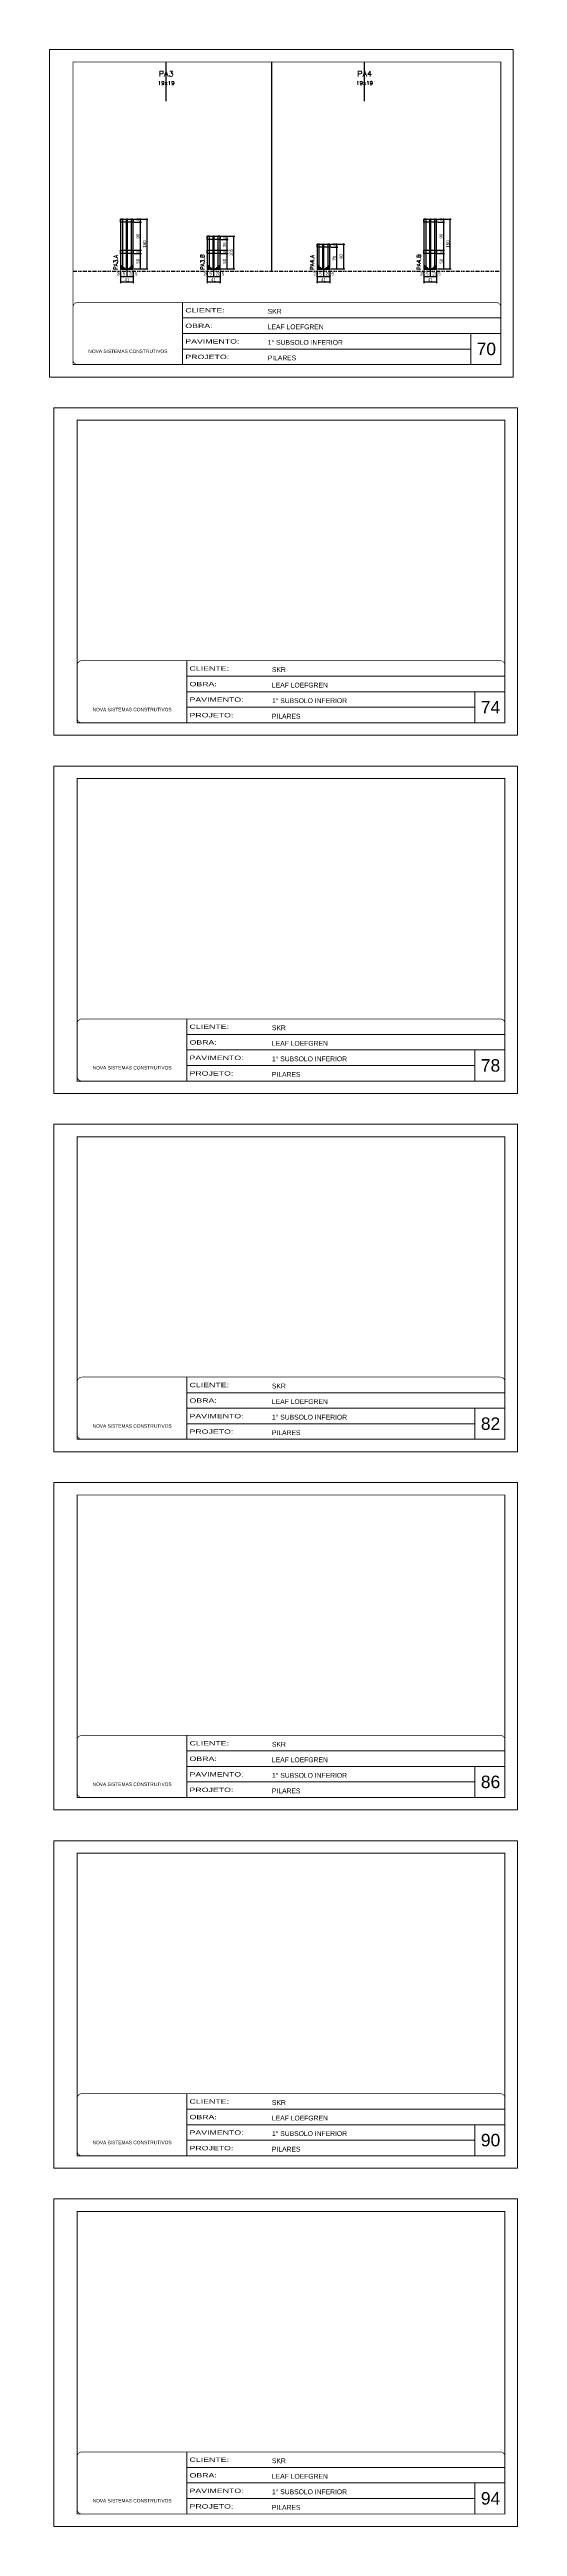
# Model space of a CAD drawing. Extents: x 14400 to 27878, y -21631 to 6985.
# Drawn here: x 15985 to 17483, y -20483 to -12541 of the extents above; entities that cross this region are included whole.
import ezdxf
from ezdxf.enums import TextEntityAlignment as Align

# ---------------------------------------------------------------- set-up
doc = ezdxf.new("R2010")
doc.units = 0
for name, pattern in [('CONTINUO', [0]), ('DASHED', [0.75, 0.5, -0.25]), ('DIVIDE2', [0.625, 0.25, -0.125, 0, -0.125, 0, -0.125]), ('HIDDEN', [0.375, 0.25, -0.125])]:
    doc.linetypes.add(name, pattern=pattern)
for name, color, linetype, lineweight in [('CARIMBO', 255, 'Continuous', 9), ('Folhas', 255, 'Continuous', 9), ('Madeira', 126, 'Continuous', 18), ('Sarr 2.2x7', 40, 'Continuous', 9), ('SARRAFO DE PRESSAO', 251, 'DASHED', 9), ('Texto Seção', 7, 'Continuous', 15)]:
    doc.layers.add(name, color=color, linetype=linetype, lineweight=lineweight)
for name, color, linetype in [('COTA', 241, 'Continuous'), ('Nível', 160, 'Continuous'), ('SARR_2.2x10', 60, 'Continuous'), ('SARR_3.5x7', 81, 'Continuous'), ('SARR_7x7', 40, 'Continuous'), ('Texto de Titulo', 7, 'Continuous'), ('Texto Nível', 251, 'Continuous'), ('Texto Qtd Sarr', 242, 'Continuous')]:
    doc.layers.add(name, color=color, linetype=linetype)
doc.styles.add('ARIAL', font='arial.ttf')
doc.styles.add('COTA TECNICA', font='techl___.ttf', dxfattribs={"height": 10})
doc.styles.add('REGUA-120', font='ROMANS.shx', dxfattribs={"height": 15})
doc.styles.add('ROMANS', font='romans.shx')
doc.styles.add('Tecnologia', font='')
doc.styles.get('Tecnologia').set_extended_font_data('Forgotten Futurist')
doc.dimstyles.new('PAINEL', dxfattribs={"dimtxt": 10, "dimasz": 3, "dimexe": 3, "dimexo": 3, "dimgap": 3, "dimtad": 1, "dimdec": 1, "dimzin": 12, "dimdsep": 46, "dimtxsty": 'COTA TECNICA', "dimblk1": 'OBLIQUE', "dimblk2": 'OBLIQUE', "dimsah": 1, "dimcen": 0.9, "dimclrd": 4, "dimclre": 4, "dimclrt": 240, "dimadec": 1, "dimazin": 3, "dimtfac": 1, "dimtdec": 1, "dimtmove": 0, "dimatfit": 3, "dimfxl": 1, "dimtolj": 1, "dimtzin": 12, "dimarcsym": 0})

# ---------------------------------------------------------------- blocks, each defined once
blk = doc.blocks.new('9999999999')
at = {"color": 30, "linetype": 'CONTINUO'}
for p, q in [((98564.6, 34230.2), (98564.6, 34429.4)), ((98564.6, 34379.6), (99584, 34379.6)), ((98564.6, 34329.8), (99488, 34329.8)), ((99584, 34329.8), (99488, 34329.8)), ((99488, 34329.8), (99488, 34230.2)), ((98564.6, 34280), (99488, 34280))]:
    blk.add_line(p, q, dxfattribs=at)
at = {"color": 30, "linetype": 'CONTINUO', "const_width": 2}
blk.add_lwpolyline([(99584, 34230.2), (99584, 34414.4, 0.414214), (99569, 34429.4), (98229, 34429.4, 0.414214), (98214, 34414.4), (98214, 34245.2, 0.414214), (98229, 34230.2), (99584, 34230.2)], format="xyb", dxfattribs=at)
at = {"layer": 'Folhas'}
blk.add_lwpolyline([(98139, 34190.2), (99624, 34190.2), (99624, 35240.2), (98139, 35240.2)], close=True, dxfattribs=at)
at = {"layer": 'Folhas', "color": 30, "const_width": 3}
blk.add_lwpolyline([(98214, 34230.2), (99584, 34230.2), (99584, 35200.2), (98214, 35200.2)], close=True, dxfattribs=at)
at = {"color": 7, "linetype": 'Continuous', "ltscale": 5, "style": 'ARIAL'}
for s, height, p in [('SKR', 15.48, (98837.7, 34393.1)), ('1° SUBSOLO INFERIOR', 15.483, (98837.7, 34293.5)), ('LEAF LOEFGREN', 15.483, (98837.7, 34343.3)), ('NOVA SISTEMAS CONSTRUTIVOS', 11.059, (98263.2, 34267.2)), ('PILARES', 15.48, (98837.7, 34243.7))]:
    blk.add_text(s, height=height, dxfattribs=at).set_placement(p)
at = {"layer": 'Folhas', "color": 7, "style": 'Tecnologia', "width": 1.5}
for s, p in [('CLIENTE:', (98573.7, 34397.2)), ('OBRA:', (98573.7, 34347.3)), ('PAVIMENTO:', (98573.7, 34297.5)), ('PROJETO:', (98573.7, 34247.7))]:
    blk.add_text(s, height=14, dxfattribs=at).set_placement(p)
blk = doc.blocks.new('titulo1')
at = {"layer": 'Defpoints', "color": 252, "linetype": 'HIDDEN', "ltscale": 2}
blk.add_line((0, 0), (0, 125), dxfattribs=at)
at = {"layer": 'Defpoints', "style": 'ROMANS', "oblique": 15}
blk.add_attdef('FOLHA', text='', height=10, dxfattribs=at).set_placement((0, 15.6), align=Align.MIDDLE_CENTER)
at = {"layer": 'Texto Qtd Sarr', "color": 3, "style": 'ROMANS', "oblique": 15}
for tag, height, p in [('TITULO', 17, (0, 71.4)), ('SEÇÃO', 12, (0, 41.5))]:
    blk.add_attdef(tag, text='', height=height, dxfattribs=at).set_placement(p, align=Align.MIDDLE_CENTER)
blk = doc.blocks.new('_Oblique')
at = {"color": 0, "linetype": 'ByBlock', "lineweight": -2}
blk.add_line((-0.5, -0.5), (0.5, 0.5), dxfattribs=at)
blk = doc.blocks.new('*D2221')
at = {"layer": 'COTA', "color": 4, "lineweight": -2, "transparency": 16777216}
for p, q in [((16489.9, -13249.8), (16489.9, -13289.9)), ((16530.9, -13249.8), (16530.9, -13289.9)), ((16530.9, -13286.9), (16489.9, -13286.9))]:
    blk.add_line(p, q, dxfattribs=at)
at = {"layer": 'Defpoints', "color": 0, "transparency": 16777216}
for p in [(16489.9, -13246.8), (16530.9, -13246.8), (16489.9, -13286.9)]:
    blk.add_point(p, dxfattribs=at)
at = {"layer": 'COTA', "color": 4, "lineweight": -2, "transparency": 16777216, "xscale": 3, "yscale": 3, "zscale": 3, "rotation": 180}
blk.add_blockref('_Oblique', (16489.9, -13286.9), dxfattribs=at)
at = {"layer": 'COTA', "color": 4, "lineweight": -2, "transparency": 16777216, "xscale": 3, "yscale": 3, "zscale": 3}
blk.add_blockref('_Oblique', (16530.9, -13286.9), dxfattribs=at)
at = {"layer": 'COTA', "color": 240, "transparency": 16777216, "insert": (16510.4, -13278.9), "char_height": 10, "attachment_point": 5, "style": 'COTA TECNICA'}
blk.add_mtext('\\A1;41', dxfattribs=at)
blk = doc.blocks.new('*D2222')
at = {"layer": 'COTA', "color": 4, "lineweight": -2, "transparency": 16777216}
for p, q in [((16533.9, -13194.6), (16556.6, -13194.6)), ((16533.9, -13244.6), (16556.6, -13244.6)), ((16553.6, -13244.6), (16553.6, -13194.6))]:
    blk.add_line(p, q, dxfattribs=at)
at = {"layer": 'Defpoints', "color": 0, "transparency": 16777216}
for p in [(16530.9, -13194.6), (16530.9, -13244.6), (16553.6, -13194.6)]:
    blk.add_point(p, dxfattribs=at)
at = {"layer": 'COTA', "color": 4, "lineweight": -2, "transparency": 16777216, "xscale": 3, "yscale": 3, "zscale": 3}
for p, rotation in [((16553.6, -13194.6), 90), ((16553.6, -13244.6), 270)]:
    blk.add_blockref('_Oblique', p, dxfattribs=dict(at, rotation=rotation))
at = {"layer": 'COTA', "color": 240, "transparency": 16777216, "insert": (16545.5, -13219.6), "char_height": 10, "attachment_point": 5, "rotation": 90, "style": 'COTA TECNICA'}
blk.add_mtext('\\A1;50', dxfattribs=at)
blk = doc.blocks.new('*D2223')
at = {"layer": 'COTA', "color": 4, "lineweight": -2, "transparency": 16777216}
for p, q in [((16533.9, -13184.6), (16556.6, -13184.6)), ((16533.9, -13194.6), (16556.6, -13194.6)), ((16553.6, -13194.6), (16553.6, -13184.6))]:
    blk.add_line(p, q, dxfattribs=at)
at = {"layer": 'Defpoints', "color": 0, "transparency": 16777216}
for p in [(16530.9, -13184.6), (16530.9, -13194.6), (16553.6, -13184.6)]:
    blk.add_point(p, dxfattribs=at)
at = {"layer": 'COTA', "color": 4, "lineweight": -2, "transparency": 16777216, "xscale": 3, "yscale": 3, "zscale": 3}
for p, rotation in [((16553.6, -13184.6), 90), ((16553.6, -13194.6), 270)]:
    blk.add_blockref('_Oblique', p, dxfattribs=dict(at, rotation=rotation))
at = {"layer": 'COTA', "color": 240, "transparency": 16777216, "insert": (16545.5, -13189.6), "char_height": 10, "attachment_point": 5, "rotation": 90, "style": 'COTA TECNICA'}
blk.add_mtext('\\A1;10', dxfattribs=at)
blk = doc.blocks.new('*D2224')
at = {"layer": 'COTA', "color": 4, "lineweight": -2, "transparency": 16777216}
for p, q in [((16533.9, -13149.6), (16556.6, -13149.6)), ((16553.6, -13184.6), (16553.6, -13149.6)), ((16533.9, -13184.6), (16556.6, -13184.6))]:
    blk.add_line(p, q, dxfattribs=at)
at = {"layer": 'Defpoints', "color": 0, "transparency": 16777216}
for p in [(16530.9, -13149.6), (16553.6, -13149.6), (16530.9, -13184.6)]:
    blk.add_point(p, dxfattribs=at)
at = {"layer": 'COTA', "color": 4, "lineweight": -2, "transparency": 16777216, "xscale": 3, "yscale": 3, "zscale": 3}
for p, rotation in [((16553.6, -13149.6), 90), ((16553.6, -13184.6), 270)]:
    blk.add_blockref('_Oblique', p, dxfattribs=dict(at, rotation=rotation))
at = {"layer": 'COTA', "color": 240, "transparency": 16777216, "insert": (16545.4, -13167.1), "char_height": 10, "attachment_point": 5, "rotation": 90, "style": 'COTA TECNICA'}
blk.add_mtext('\\A1;35', dxfattribs=at)
blk = doc.blocks.new('*D2225')
at = {"layer": 'COTA', "color": 4, "lineweight": -2, "transparency": 16777216}
for p, q in [((16533.9, -13139.6), (16556.6, -13139.6)), ((16533.9, -13149.6), (16556.6, -13149.6)), ((16553.6, -13149.6), (16553.6, -13139.6))]:
    blk.add_line(p, q, dxfattribs=at)
at = {"layer": 'Defpoints', "color": 0, "transparency": 16777216}
for p in [(16530.9, -13139.6), (16530.9, -13149.6), (16553.6, -13139.6)]:
    blk.add_point(p, dxfattribs=at)
at = {"layer": 'COTA', "color": 4, "lineweight": -2, "transparency": 16777216, "xscale": 3, "yscale": 3, "zscale": 3}
for p, rotation in [((16553.6, -13139.6), 90), ((16553.6, -13149.6), 270)]:
    blk.add_blockref('_Oblique', p, dxfattribs=dict(at, rotation=rotation))
at = {"layer": 'COTA', "color": 240, "transparency": 16777216, "insert": (16545.5, -13144.6), "char_height": 10, "attachment_point": 5, "rotation": 90, "style": 'COTA TECNICA'}
blk.add_mtext('\\A1;10', dxfattribs=at)
blk = doc.blocks.new('*D2226')
at = {"layer": 'COTA', "color": 4, "lineweight": -2, "transparency": 16777216}
for p, q in [((16533.9, -13139.6), (16577.8, -13139.6)), ((16574.8, -13244.6), (16574.8, -13139.6)), ((16533.9, -13244.6), (16577.8, -13244.6))]:
    blk.add_line(p, q, dxfattribs=at)
at = {"layer": 'Defpoints', "color": 0, "transparency": 16777216}
for p in [(16530.9, -13139.6), (16574.8, -13139.6), (16530.9, -13244.6)]:
    blk.add_point(p, dxfattribs=at)
at = {"layer": 'COTA', "color": 4, "lineweight": -2, "transparency": 16777216, "xscale": 3, "yscale": 3, "zscale": 3}
for p, rotation in [((16574.8, -13139.6), 90), ((16574.8, -13244.6), 270)]:
    blk.add_blockref('_Oblique', p, dxfattribs=dict(at, rotation=rotation))
at = {"layer": 'COTA', "color": 240, "transparency": 16777216, "insert": (16566.7, -13192.1), "char_height": 10, "attachment_point": 5, "rotation": 90, "style": 'COTA TECNICA'}
blk.add_mtext('\\A1;105', dxfattribs=at)
blk = doc.blocks.new('*D2227')
at = {"layer": 'COTA', "color": 4, "lineweight": -2, "transparency": 16777216}
for p, q in [((16489.9, -13249.8), (16489.9, -13271.3)), ((16510.4, -13247.6), (16510.4, -13271.3)), ((16489.9, -13268.3), (16510.4, -13268.3))]:
    blk.add_line(p, q, dxfattribs=at)
at = {"layer": 'Defpoints', "color": 0, "transparency": 16777216}
for p in [(16489.9, -13246.8), (16510.4, -13244.6), (16510.4, -13268.3)]:
    blk.add_point(p, dxfattribs=at)
at = {"layer": 'COTA', "color": 4, "lineweight": -2, "transparency": 16777216, "xscale": 3, "yscale": 3, "zscale": 3, "rotation": 180}
blk.add_blockref('_Oblique', (16489.9, -13268.3), dxfattribs=at)
at = {"layer": 'COTA', "color": 4, "lineweight": -2, "transparency": 16777216, "xscale": 3, "yscale": 3, "zscale": 3}
blk.add_blockref('_Oblique', (16510.4, -13268.3), dxfattribs=at)
at = {"layer": 'COTA', "color": 240, "transparency": 16777216, "insert": (16491.4, -13260.2), "char_height": 10, "attachment_point": 5, "style": 'COTA TECNICA'}
blk.add_mtext('\\A1;20.5', dxfattribs=at)
blk = doc.blocks.new('*D2228')
at = {"layer": 'COTA', "color": 4, "lineweight": -2, "transparency": 16777216}
for p, q in [((16510.4, -13247.6), (16510.4, -13271.3)), ((16530.9, -13249.8), (16530.9, -13271.3)), ((16510.4, -13268.3), (16530.9, -13268.3))]:
    blk.add_line(p, q, dxfattribs=at)
at = {"layer": 'Defpoints', "color": 0, "transparency": 16777216}
for p in [(16510.4, -13244.6), (16530.9, -13246.8), (16530.9, -13268.3)]:
    blk.add_point(p, dxfattribs=at)
at = {"layer": 'COTA', "color": 4, "lineweight": -2, "transparency": 16777216, "xscale": 3, "yscale": 3, "zscale": 3, "rotation": 180}
blk.add_blockref('_Oblique', (16510.4, -13268.3), dxfattribs=at)
at = {"layer": 'COTA', "color": 4, "lineweight": -2, "transparency": 16777216, "xscale": 3, "yscale": 3, "zscale": 3}
blk.add_blockref('_Oblique', (16530.9, -13268.3), dxfattribs=at)
at = {"layer": 'COTA', "color": 240, "transparency": 16777216, "insert": (16530.5, -13260.2), "char_height": 10, "attachment_point": 5, "style": 'COTA TECNICA'}
blk.add_mtext('\\A1;20.5', dxfattribs=at)
blk = doc.blocks.new('*D2229')
at = {"layer": 'COTA', "color": 4, "lineweight": -2, "transparency": 16777216}
for p, q in [((16841.7, -13249.8), (16841.7, -13289.9)), ((16882.7, -13249.8), (16882.7, -13289.9)), ((16882.7, -13286.9), (16841.7, -13286.9))]:
    blk.add_line(p, q, dxfattribs=at)
at = {"layer": 'Defpoints', "color": 0, "transparency": 16777216}
for p in [(16841.7, -13246.8), (16882.7, -13246.8), (16841.7, -13286.9)]:
    blk.add_point(p, dxfattribs=at)
at = {"layer": 'COTA', "color": 4, "lineweight": -2, "transparency": 16777216, "xscale": 3, "yscale": 3, "zscale": 3, "rotation": 180}
blk.add_blockref('_Oblique', (16841.7, -13286.9), dxfattribs=at)
at = {"layer": 'COTA', "color": 4, "lineweight": -2, "transparency": 16777216, "xscale": 3, "yscale": 3, "zscale": 3}
blk.add_blockref('_Oblique', (16882.7, -13286.9), dxfattribs=at)
at = {"layer": 'COTA', "color": 240, "transparency": 16777216, "insert": (16862.2, -13278.9), "char_height": 10, "attachment_point": 5, "style": 'COTA TECNICA'}
blk.add_mtext('\\A1;41', dxfattribs=at)
blk = doc.blocks.new('*D2230')
at = {"layer": 'COTA', "color": 4, "lineweight": -2, "transparency": 16777216}
for p, q in [((16885.7, -13174.6), (16908.4, -13174.6)), ((16905.4, -13244.6), (16905.4, -13174.6)), ((16885.7, -13244.6), (16908.4, -13244.6))]:
    blk.add_line(p, q, dxfattribs=at)
at = {"layer": 'Defpoints', "color": 0, "transparency": 16777216}
for p in [(16882.7, -13174.6), (16905.4, -13174.6), (16882.7, -13244.6)]:
    blk.add_point(p, dxfattribs=at)
at = {"layer": 'COTA', "color": 4, "lineweight": -2, "transparency": 16777216, "xscale": 3, "yscale": 3, "zscale": 3}
for p, rotation in [((16905.4, -13174.6), 90), ((16905.4, -13244.6), 270)]:
    blk.add_blockref('_Oblique', p, dxfattribs=dict(at, rotation=rotation))
at = {"layer": 'COTA', "color": 240, "transparency": 16777216, "insert": (16897.3, -13209.6), "char_height": 10, "attachment_point": 5, "rotation": 90, "style": 'COTA TECNICA'}
blk.add_mtext('\\A1;70', dxfattribs=at)
blk = doc.blocks.new('*D2231')
at = {"layer": 'COTA', "color": 4, "lineweight": -2, "transparency": 16777216}
for p, q in [((16885.7, -13164.6), (16908.4, -13164.6)), ((16885.7, -13174.6), (16908.4, -13174.6)), ((16905.4, -13174.6), (16905.4, -13164.6))]:
    blk.add_line(p, q, dxfattribs=at)
at = {"layer": 'Defpoints', "color": 0, "transparency": 16777216}
for p in [(16882.7, -13164.6), (16882.7, -13174.6), (16905.4, -13164.6)]:
    blk.add_point(p, dxfattribs=at)
at = {"layer": 'COTA', "color": 4, "lineweight": -2, "transparency": 16777216, "xscale": 3, "yscale": 3, "zscale": 3}
for p, rotation in [((16905.4, -13164.6), 90), ((16905.4, -13174.6), 270)]:
    blk.add_blockref('_Oblique', p, dxfattribs=dict(at, rotation=rotation))
at = {"layer": 'COTA', "color": 240, "transparency": 16777216, "insert": (16897.3, -13169.6), "char_height": 10, "attachment_point": 5, "rotation": 90, "style": 'COTA TECNICA'}
blk.add_mtext('\\A1;10', dxfattribs=at)
blk = doc.blocks.new('*D2232')
at = {"layer": 'COTA', "color": 4, "lineweight": -2, "transparency": 16777216}
for p, q in [((16841.7, -13249.8), (16841.7, -13271.3)), ((16862.2, -13247.6), (16862.2, -13271.3)), ((16841.7, -13268.3), (16862.2, -13268.3))]:
    blk.add_line(p, q, dxfattribs=at)
at = {"layer": 'Defpoints', "color": 0, "transparency": 16777216}
for p in [(16841.7, -13246.8), (16862.2, -13244.6), (16862.2, -13268.3)]:
    blk.add_point(p, dxfattribs=at)
at = {"layer": 'COTA', "color": 4, "lineweight": -2, "transparency": 16777216, "xscale": 3, "yscale": 3, "zscale": 3, "rotation": 180}
blk.add_blockref('_Oblique', (16841.7, -13268.3), dxfattribs=at)
at = {"layer": 'COTA', "color": 4, "lineweight": -2, "transparency": 16777216, "xscale": 3, "yscale": 3, "zscale": 3}
blk.add_blockref('_Oblique', (16862.2, -13268.3), dxfattribs=at)
at = {"layer": 'COTA', "color": 240, "transparency": 16777216, "insert": (16843.2, -13260.2), "char_height": 10, "attachment_point": 5, "style": 'COTA TECNICA'}
blk.add_mtext('\\A1;20.5', dxfattribs=at)
blk = doc.blocks.new('*D2233')
at = {"layer": 'COTA', "color": 4, "lineweight": -2, "transparency": 16777216}
for p, q in [((16862.2, -13247.6), (16862.2, -13271.3)), ((16882.7, -13249.8), (16882.7, -13271.3)), ((16862.2, -13268.3), (16882.7, -13268.3))]:
    blk.add_line(p, q, dxfattribs=at)
at = {"layer": 'Defpoints', "color": 0, "transparency": 16777216}
for p in [(16862.2, -13244.6), (16882.7, -13246.8), (16882.7, -13268.3)]:
    blk.add_point(p, dxfattribs=at)
at = {"layer": 'COTA', "color": 4, "lineweight": -2, "transparency": 16777216, "xscale": 3, "yscale": 3, "zscale": 3, "rotation": 180}
blk.add_blockref('_Oblique', (16862.2, -13268.3), dxfattribs=at)
at = {"layer": 'COTA', "color": 4, "lineweight": -2, "transparency": 16777216, "xscale": 3, "yscale": 3, "zscale": 3}
blk.add_blockref('_Oblique', (16882.7, -13268.3), dxfattribs=at)
at = {"layer": 'COTA', "color": 240, "transparency": 16777216, "insert": (16882.3, -13260.2), "char_height": 10, "attachment_point": 5, "style": 'COTA TECNICA'}
blk.add_mtext('\\A1;20.5', dxfattribs=at)
blk = doc.blocks.new('*D2234')
at = {"layer": 'COTA', "color": 4, "lineweight": -2, "transparency": 16777216}
for p, q in [((16212.2, -13249.8), (16212.2, -13289.9)), ((16253.2, -13249.8), (16253.2, -13289.9)), ((16253.2, -13286.9), (16212.2, -13286.9))]:
    blk.add_line(p, q, dxfattribs=at)
at = {"layer": 'Defpoints', "color": 0, "transparency": 16777216}
for p in [(16212.2, -13246.8), (16253.2, -13246.8), (16212.2, -13286.9)]:
    blk.add_point(p, dxfattribs=at)
at = {"layer": 'COTA', "color": 4, "lineweight": -2, "transparency": 16777216, "xscale": 3, "yscale": 3, "zscale": 3, "rotation": 180}
blk.add_blockref('_Oblique', (16212.2, -13286.9), dxfattribs=at)
at = {"layer": 'COTA', "color": 4, "lineweight": -2, "transparency": 16777216, "xscale": 3, "yscale": 3, "zscale": 3}
blk.add_blockref('_Oblique', (16253.2, -13286.9), dxfattribs=at)
at = {"layer": 'COTA', "color": 240, "transparency": 16777216, "insert": (16232.7, -13278.9), "char_height": 10, "attachment_point": 5, "style": 'COTA TECNICA'}
blk.add_mtext('\\A1;41', dxfattribs=at)
blk = doc.blocks.new('*D2235')
at = {"layer": 'COTA', "color": 4, "lineweight": -2, "transparency": 16777216}
for p, q in [((16256.2, -13194.6), (16278.9, -13194.6)), ((16256.2, -13244.6), (16278.9, -13244.6)), ((16275.9, -13244.6), (16275.9, -13194.6))]:
    blk.add_line(p, q, dxfattribs=at)
at = {"layer": 'Defpoints', "color": 0, "transparency": 16777216}
for p in [(16253.2, -13194.6), (16253.2, -13244.6), (16275.9, -13194.6)]:
    blk.add_point(p, dxfattribs=at)
at = {"layer": 'COTA', "color": 4, "lineweight": -2, "transparency": 16777216, "xscale": 3, "yscale": 3, "zscale": 3}
for p, rotation in [((16275.9, -13194.6), 90), ((16275.9, -13244.6), 270)]:
    blk.add_blockref('_Oblique', p, dxfattribs=dict(at, rotation=rotation))
at = {"layer": 'COTA', "color": 240, "transparency": 16777216, "insert": (16267.8, -13219.6), "char_height": 10, "attachment_point": 5, "rotation": 90, "style": 'COTA TECNICA'}
blk.add_mtext('\\A1;50', dxfattribs=at)
blk = doc.blocks.new('*D2236')
at = {"layer": 'COTA', "color": 4, "lineweight": -2, "transparency": 16777216}
for p, q in [((16256.2, -13184.6), (16278.9, -13184.6)), ((16256.2, -13194.6), (16278.9, -13194.6)), ((16275.9, -13194.6), (16275.9, -13184.6))]:
    blk.add_line(p, q, dxfattribs=at)
at = {"layer": 'Defpoints', "color": 0, "transparency": 16777216}
for p in [(16253.2, -13184.6), (16253.2, -13194.6), (16275.9, -13184.6)]:
    blk.add_point(p, dxfattribs=at)
at = {"layer": 'COTA', "color": 4, "lineweight": -2, "transparency": 16777216, "xscale": 3, "yscale": 3, "zscale": 3}
for p, rotation in [((16275.9, -13184.6), 90), ((16275.9, -13194.6), 270)]:
    blk.add_blockref('_Oblique', p, dxfattribs=dict(at, rotation=rotation))
at = {"layer": 'COTA', "color": 240, "transparency": 16777216, "insert": (16267.8, -13189.6), "char_height": 10, "attachment_point": 5, "rotation": 90, "style": 'COTA TECNICA'}
blk.add_mtext('\\A1;10', dxfattribs=at)
blk = doc.blocks.new('*D2237')
at = {"layer": 'COTA', "color": 4, "lineweight": -2, "transparency": 16777216}
for p, q in [((16256.2, -13094.6), (16278.9, -13094.6)), ((16275.9, -13184.6), (16275.9, -13094.6)), ((16256.2, -13184.6), (16278.9, -13184.6))]:
    blk.add_line(p, q, dxfattribs=at)
at = {"layer": 'Defpoints', "color": 0, "transparency": 16777216}
for p in [(16253.2, -13094.6), (16275.9, -13094.6), (16253.2, -13184.6)]:
    blk.add_point(p, dxfattribs=at)
at = {"layer": 'COTA', "color": 4, "lineweight": -2, "transparency": 16777216, "xscale": 3, "yscale": 3, "zscale": 3}
for p, rotation in [((16275.9, -13094.6), 90), ((16275.9, -13184.6), 270)]:
    blk.add_blockref('_Oblique', p, dxfattribs=dict(at, rotation=rotation))
at = {"layer": 'COTA', "color": 240, "transparency": 16777216, "insert": (16267.8, -13139.6), "char_height": 10, "attachment_point": 5, "rotation": 90, "style": 'COTA TECNICA'}
blk.add_mtext('\\A1;90', dxfattribs=at)
blk = doc.blocks.new('*D2238')
at = {"layer": 'COTA', "color": 4, "lineweight": -2, "transparency": 16777216}
for p, q in [((16256.2, -13084.6), (16278.9, -13084.6)), ((16256.2, -13094.6), (16278.9, -13094.6)), ((16275.9, -13094.6), (16275.9, -13084.6))]:
    blk.add_line(p, q, dxfattribs=at)
at = {"layer": 'Defpoints', "color": 0, "transparency": 16777216}
for p in [(16253.2, -13084.6), (16253.2, -13094.6), (16275.9, -13084.6)]:
    blk.add_point(p, dxfattribs=at)
at = {"layer": 'COTA', "color": 4, "lineweight": -2, "transparency": 16777216, "xscale": 3, "yscale": 3, "zscale": 3}
for p, rotation in [((16275.9, -13084.6), 90), ((16275.9, -13094.6), 270)]:
    blk.add_blockref('_Oblique', p, dxfattribs=dict(at, rotation=rotation))
at = {"layer": 'COTA', "color": 240, "transparency": 16777216, "insert": (16267.8, -13089.6), "char_height": 10, "attachment_point": 5, "rotation": 90, "style": 'COTA TECNICA'}
blk.add_mtext('\\A1;10', dxfattribs=at)
blk = doc.blocks.new('*D2239')
at = {"layer": 'COTA', "color": 4, "lineweight": -2, "transparency": 16777216}
for p, q in [((16256.2, -13084.6), (16300.1, -13084.6)), ((16297.1, -13244.6), (16297.1, -13084.6)), ((16256.2, -13244.6), (16300.1, -13244.6))]:
    blk.add_line(p, q, dxfattribs=at)
at = {"layer": 'Defpoints', "color": 0, "transparency": 16777216}
for p in [(16253.2, -13084.6), (16297.1, -13084.6), (16253.2, -13244.6)]:
    blk.add_point(p, dxfattribs=at)
at = {"layer": 'COTA', "color": 4, "lineweight": -2, "transparency": 16777216, "xscale": 3, "yscale": 3, "zscale": 3}
for p, rotation in [((16297.1, -13084.6), 90), ((16297.1, -13244.6), 270)]:
    blk.add_blockref('_Oblique', p, dxfattribs=dict(at, rotation=rotation))
at = {"layer": 'COTA', "color": 240, "transparency": 16777216, "insert": (16289, -13164.6), "char_height": 10, "attachment_point": 5, "rotation": 90, "style": 'COTA TECNICA'}
blk.add_mtext('\\A1;160', dxfattribs=at)
blk = doc.blocks.new('*D2240')
at = {"layer": 'COTA', "color": 4, "lineweight": -2, "transparency": 16777216}
for p, q in [((16212.2, -13249.8), (16212.2, -13271.3)), ((16232.7, -13247.6), (16232.7, -13271.3)), ((16212.2, -13268.3), (16232.7, -13268.3))]:
    blk.add_line(p, q, dxfattribs=at)
at = {"layer": 'Defpoints', "color": 0, "transparency": 16777216}
for p in [(16212.2, -13246.8), (16232.7, -13244.6), (16232.7, -13268.3)]:
    blk.add_point(p, dxfattribs=at)
at = {"layer": 'COTA', "color": 4, "lineweight": -2, "transparency": 16777216, "xscale": 3, "yscale": 3, "zscale": 3, "rotation": 180}
blk.add_blockref('_Oblique', (16212.2, -13268.3), dxfattribs=at)
at = {"layer": 'COTA', "color": 4, "lineweight": -2, "transparency": 16777216, "xscale": 3, "yscale": 3, "zscale": 3}
blk.add_blockref('_Oblique', (16232.7, -13268.3), dxfattribs=at)
at = {"layer": 'COTA', "color": 240, "transparency": 16777216, "insert": (16213.7, -13260.2), "char_height": 10, "attachment_point": 5, "style": 'COTA TECNICA'}
blk.add_mtext('\\A1;20.5', dxfattribs=at)
blk = doc.blocks.new('*D2241')
at = {"layer": 'COTA', "color": 4, "lineweight": -2, "transparency": 16777216}
for p, q in [((16232.7, -13247.6), (16232.7, -13271.3)), ((16253.2, -13249.8), (16253.2, -13271.3)), ((16232.7, -13268.3), (16253.2, -13268.3))]:
    blk.add_line(p, q, dxfattribs=at)
at = {"layer": 'Defpoints', "color": 0, "transparency": 16777216}
for p in [(16232.7, -13244.6), (16253.2, -13246.8), (16253.2, -13268.3)]:
    blk.add_point(p, dxfattribs=at)
at = {"layer": 'COTA', "color": 4, "lineweight": -2, "transparency": 16777216, "xscale": 3, "yscale": 3, "zscale": 3, "rotation": 180}
blk.add_blockref('_Oblique', (16232.7, -13268.3), dxfattribs=at)
at = {"layer": 'COTA', "color": 4, "lineweight": -2, "transparency": 16777216, "xscale": 3, "yscale": 3, "zscale": 3}
blk.add_blockref('_Oblique', (16253.2, -13268.3), dxfattribs=at)
at = {"layer": 'COTA', "color": 240, "transparency": 16777216, "insert": (16252.8, -13260.2), "char_height": 10, "attachment_point": 5, "style": 'COTA TECNICA'}
blk.add_mtext('\\A1;20.5', dxfattribs=at)
blk = doc.blocks.new('*D2244')
at = {"layer": 'COTA', "color": 4, "lineweight": -2, "transparency": 16777216}
for p, q in [((17183.7, -13249.8), (17183.7, -13289.9)), ((17224.7, -13249.8), (17224.7, -13289.9)), ((17224.7, -13286.9), (17183.7, -13286.9))]:
    blk.add_line(p, q, dxfattribs=at)
at = {"layer": 'Defpoints', "color": 0, "transparency": 16777216}
for p in [(17183.7, -13246.8), (17224.7, -13246.8), (17183.7, -13286.9)]:
    blk.add_point(p, dxfattribs=at)
at = {"layer": 'COTA', "color": 4, "lineweight": -2, "transparency": 16777216, "xscale": 3, "yscale": 3, "zscale": 3, "rotation": 180}
blk.add_blockref('_Oblique', (17183.7, -13286.9), dxfattribs=at)
at = {"layer": 'COTA', "color": 4, "lineweight": -2, "transparency": 16777216, "xscale": 3, "yscale": 3, "zscale": 3}
blk.add_blockref('_Oblique', (17224.7, -13286.9), dxfattribs=at)
at = {"layer": 'COTA', "color": 240, "transparency": 16777216, "insert": (17204.2, -13278.9), "char_height": 10, "attachment_point": 5, "style": 'COTA TECNICA'}
blk.add_mtext('\\A1;41', dxfattribs=at)
blk = doc.blocks.new('*D2245')
at = {"layer": 'COTA', "color": 4, "lineweight": -2, "transparency": 16777216}
for p, q in [((17227.7, -13194.6), (17250.4, -13194.6)), ((17227.7, -13244.6), (17250.4, -13244.6)), ((17247.4, -13244.6), (17247.4, -13194.6))]:
    blk.add_line(p, q, dxfattribs=at)
at = {"layer": 'Defpoints', "color": 0, "transparency": 16777216}
for p in [(17224.7, -13194.6), (17224.7, -13244.6), (17247.4, -13194.6)]:
    blk.add_point(p, dxfattribs=at)
at = {"layer": 'COTA', "color": 4, "lineweight": -2, "transparency": 16777216, "xscale": 3, "yscale": 3, "zscale": 3}
for p, rotation in [((17247.4, -13194.6), 90), ((17247.4, -13244.6), 270)]:
    blk.add_blockref('_Oblique', p, dxfattribs=dict(at, rotation=rotation))
at = {"layer": 'COTA', "color": 240, "transparency": 16777216, "insert": (17239.3, -13219.6), "char_height": 10, "attachment_point": 5, "rotation": 90, "style": 'COTA TECNICA'}
blk.add_mtext('\\A1;50', dxfattribs=at)
blk = doc.blocks.new('*D2246')
at = {"layer": 'COTA', "color": 4, "lineweight": -2, "transparency": 16777216}
for p, q in [((17227.7, -13184.6), (17250.4, -13184.6)), ((17227.7, -13194.6), (17250.4, -13194.6)), ((17247.4, -13194.6), (17247.4, -13184.6))]:
    blk.add_line(p, q, dxfattribs=at)
at = {"layer": 'Defpoints', "color": 0, "transparency": 16777216}
for p in [(17224.7, -13184.6), (17224.7, -13194.6), (17247.4, -13184.6)]:
    blk.add_point(p, dxfattribs=at)
at = {"layer": 'COTA', "color": 4, "lineweight": -2, "transparency": 16777216, "xscale": 3, "yscale": 3, "zscale": 3}
for p, rotation in [((17247.4, -13184.6), 90), ((17247.4, -13194.6), 270)]:
    blk.add_blockref('_Oblique', p, dxfattribs=dict(at, rotation=rotation))
at = {"layer": 'COTA', "color": 240, "transparency": 16777216, "insert": (17239.3, -13189.6), "char_height": 10, "attachment_point": 5, "rotation": 90, "style": 'COTA TECNICA'}
blk.add_mtext('\\A1;10', dxfattribs=at)
blk = doc.blocks.new('*D2247')
at = {"layer": 'COTA', "color": 4, "lineweight": -2, "transparency": 16777216}
for p, q in [((17227.7, -13094.6), (17250.4, -13094.6)), ((17247.4, -13184.6), (17247.4, -13094.6)), ((17227.7, -13184.6), (17250.4, -13184.6))]:
    blk.add_line(p, q, dxfattribs=at)
at = {"layer": 'Defpoints', "color": 0, "transparency": 16777216}
for p in [(17224.7, -13094.6), (17247.4, -13094.6), (17224.7, -13184.6)]:
    blk.add_point(p, dxfattribs=at)
at = {"layer": 'COTA', "color": 4, "lineweight": -2, "transparency": 16777216, "xscale": 3, "yscale": 3, "zscale": 3}
for p, rotation in [((17247.4, -13094.6), 90), ((17247.4, -13184.6), 270)]:
    blk.add_blockref('_Oblique', p, dxfattribs=dict(at, rotation=rotation))
at = {"layer": 'COTA', "color": 240, "transparency": 16777216, "insert": (17239.3, -13139.6), "char_height": 10, "attachment_point": 5, "rotation": 90, "style": 'COTA TECNICA'}
blk.add_mtext('\\A1;90', dxfattribs=at)
blk = doc.blocks.new('*D2248')
at = {"layer": 'COTA', "color": 4, "lineweight": -2, "transparency": 16777216}
for p, q in [((17227.7, -13084.6), (17250.4, -13084.6)), ((17227.7, -13094.6), (17250.4, -13094.6)), ((17247.4, -13094.6), (17247.4, -13084.6))]:
    blk.add_line(p, q, dxfattribs=at)
at = {"layer": 'Defpoints', "color": 0, "transparency": 16777216}
for p in [(17224.7, -13084.6), (17224.7, -13094.6), (17247.4, -13084.6)]:
    blk.add_point(p, dxfattribs=at)
at = {"layer": 'COTA', "color": 4, "lineweight": -2, "transparency": 16777216, "xscale": 3, "yscale": 3, "zscale": 3}
for p, rotation in [((17247.4, -13084.6), 90), ((17247.4, -13094.6), 270)]:
    blk.add_blockref('_Oblique', p, dxfattribs=dict(at, rotation=rotation))
at = {"layer": 'COTA', "color": 240, "transparency": 16777216, "insert": (17239.3, -13089.6), "char_height": 10, "attachment_point": 5, "rotation": 90, "style": 'COTA TECNICA'}
blk.add_mtext('\\A1;10', dxfattribs=at)
blk = doc.blocks.new('*D2249')
at = {"layer": 'COTA', "color": 4, "lineweight": -2, "transparency": 16777216}
for p, q in [((17227.7, -13084.6), (17271.6, -13084.6)), ((17268.6, -13244.6), (17268.6, -13084.6)), ((17227.7, -13244.6), (17271.6, -13244.6))]:
    blk.add_line(p, q, dxfattribs=at)
at = {"layer": 'Defpoints', "color": 0, "transparency": 16777216}
for p in [(17224.7, -13084.6), (17268.6, -13084.6), (17224.7, -13244.6)]:
    blk.add_point(p, dxfattribs=at)
at = {"layer": 'COTA', "color": 4, "lineweight": -2, "transparency": 16777216, "xscale": 3, "yscale": 3, "zscale": 3}
for p, rotation in [((17268.6, -13084.6), 90), ((17268.6, -13244.6), 270)]:
    blk.add_blockref('_Oblique', p, dxfattribs=dict(at, rotation=rotation))
at = {"layer": 'COTA', "color": 240, "transparency": 16777216, "insert": (17260.5, -13164.6), "char_height": 10, "attachment_point": 5, "rotation": 90, "style": 'COTA TECNICA'}
blk.add_mtext('\\A1;160', dxfattribs=at)
blk = doc.blocks.new('*D2242')
at = {"layer": 'COTA', "color": 4, "lineweight": -2, "transparency": 16777216}
for p, q in [((17183.7, -13249.8), (17183.7, -13271.3)), ((17204.2, -13247.6), (17204.2, -13271.3)), ((17183.7, -13268.3), (17204.2, -13268.3))]:
    blk.add_line(p, q, dxfattribs=at)
at = {"layer": 'Defpoints', "color": 0, "transparency": 16777216}
for p in [(17183.7, -13246.8), (17204.2, -13244.6), (17204.2, -13268.3)]:
    blk.add_point(p, dxfattribs=at)
at = {"layer": 'COTA', "color": 4, "lineweight": -2, "transparency": 16777216, "xscale": 3, "yscale": 3, "zscale": 3, "rotation": 180}
blk.add_blockref('_Oblique', (17183.7, -13268.3), dxfattribs=at)
at = {"layer": 'COTA', "color": 4, "lineweight": -2, "transparency": 16777216, "xscale": 3, "yscale": 3, "zscale": 3}
blk.add_blockref('_Oblique', (17204.2, -13268.3), dxfattribs=at)
at = {"layer": 'COTA', "color": 240, "transparency": 16777216, "insert": (17185.2, -13260.2), "char_height": 10, "attachment_point": 5, "style": 'COTA TECNICA'}
blk.add_mtext('\\A1;20.5', dxfattribs=at)
blk = doc.blocks.new('*D2243')
at = {"layer": 'COTA', "color": 4, "lineweight": -2, "transparency": 16777216}
for p, q in [((17204.2, -13247.6), (17204.2, -13271.3)), ((17224.7, -13249.8), (17224.7, -13271.3)), ((17204.2, -13268.3), (17224.7, -13268.3))]:
    blk.add_line(p, q, dxfattribs=at)
at = {"layer": 'Defpoints', "color": 0, "transparency": 16777216}
for p in [(17204.2, -13244.6), (17224.7, -13246.8), (17224.7, -13268.3)]:
    blk.add_point(p, dxfattribs=at)
at = {"layer": 'COTA', "color": 4, "lineweight": -2, "transparency": 16777216, "xscale": 3, "yscale": 3, "zscale": 3, "rotation": 180}
blk.add_blockref('_Oblique', (17204.2, -13268.3), dxfattribs=at)
at = {"layer": 'COTA', "color": 4, "lineweight": -2, "transparency": 16777216, "xscale": 3, "yscale": 3, "zscale": 3}
blk.add_blockref('_Oblique', (17224.7, -13268.3), dxfattribs=at)
at = {"layer": 'COTA', "color": 240, "transparency": 16777216, "insert": (17224.3, -13260.2), "char_height": 10, "attachment_point": 5, "style": 'COTA TECNICA'}
blk.add_mtext('\\A1;20.5', dxfattribs=at)
blk = doc.blocks.new('*D2250')
at = {"layer": 'COTA', "color": 4, "lineweight": -2, "transparency": 16777216}
for p, q in [((16885.7, -13164.6), (16930.2, -13164.6)), ((16927.2, -13244.6), (16927.2, -13164.6)), ((16885.7, -13244.6), (16930.2, -13244.6))]:
    blk.add_line(p, q, dxfattribs=at)
at = {"layer": 'Defpoints', "color": 0, "transparency": 16777216}
for p in [(16882.7, -13164.6), (16927.2, -13164.6), (16882.7, -13244.6)]:
    blk.add_point(p, dxfattribs=at)
at = {"layer": 'COTA', "color": 4, "lineweight": -2, "transparency": 16777216, "xscale": 3, "yscale": 3, "zscale": 3}
for p, rotation in [((16927.2, -13164.6), 90), ((16927.2, -13244.6), 270)]:
    blk.add_blockref('_Oblique', p, dxfattribs=dict(at, rotation=rotation))
at = {"layer": 'COTA', "color": 240, "transparency": 16777216, "insert": (16919.1, -13204.6), "char_height": 10, "attachment_point": 5, "rotation": 90, "style": 'COTA TECNICA'}
blk.add_mtext('\\A1;80', dxfattribs=at)

msp = doc.modelspace()

# ---------------------------------------------------------------- hatches: boundary and pattern name
at = {"layer": 'Madeira'}
h = msp.add_hatch(color=252, dxfattribs=at)
h.dxf.hatch_style = 2
h.paths.add_polyline_path([(16212.2, -13231.77), (16212.2, -13246.77), (16230.2, -13246.77)])
h = msp.add_hatch(color=252, dxfattribs=at)
h.dxf.hatch_style = 2
h.paths.add_polyline_path([(16253.2, -13231.77), (16253.2, -13246.77), (16235.2, -13246.77)])
h = msp.add_hatch(color=252, dxfattribs=at)
h.dxf.hatch_style = 2
h.paths.add_polyline_path([(16489.92, -13231.77), (16489.92, -13246.77), (16507.92, -13246.77)])
h = msp.add_hatch(color=252, dxfattribs=at)
h.dxf.hatch_style = 2
h.paths.add_polyline_path([(16530.92, -13231.77), (16530.92, -13246.77), (16512.92, -13246.77)])
h = msp.add_hatch(color=252, dxfattribs=at)
h.dxf.hatch_style = 2
h.paths.add_polyline_path([(16841.69, -13231.77), (16841.69, -13246.77), (16859.69, -13246.77)])
h = msp.add_hatch(color=252, dxfattribs=at)
h.dxf.hatch_style = 2
h.paths.add_polyline_path([(16882.69, -13231.77), (16882.69, -13246.77), (16864.69, -13246.77)])
h = msp.add_hatch(color=252, dxfattribs=at)
h.dxf.hatch_style = 2
h.paths.add_polyline_path([(17183.72, -13231.77), (17183.72, -13246.77), (17201.72, -13246.77)])
h = msp.add_hatch(color=252, dxfattribs=at)
h.dxf.hatch_style = 2
h.paths.add_polyline_path([(17224.72, -13231.77), (17224.72, -13246.77), (17206.72, -13246.77)])

# ---------------------------------------------------------------- linework, layer by layer
for p, q in [((16212.2, -13244.57), (16212.2, -13246.77)), ((16212.2, -13244.57), (16212.2, -13246.77)), ((16212.2, -13244.57), (16212.2, -13246.77)), ((16489.92, -13244.57), (16489.92, -13246.77)), ((16489.92, -13244.57), (16489.92, -13246.77)), ((16489.92, -13244.57), (16489.92, -13246.77)), ((16841.69, -13244.57), (16841.69, -13246.77)), ((16841.69, -13244.57), (16841.69, -13246.77)), ((16841.69, -13244.57), (16841.69, -13246.77)), ((17183.72, -13244.57), (17183.72, -13246.77)), ((17183.72, -13244.57), (17183.72, -13246.77)), ((17183.72, -13244.57), (17183.72, -13246.77))]:
    msp.add_line(p, q, dxfattribs=at)
at = {"layer": 'Madeira', "color": 1, "linetype": 'HIDDEN'}
for p, q in [((16215.7, -13235.27), (16215.7, -13244.57)), ((16215.7, -13235.27), (16215.7, -13244.57)), ((16249.7, -13235.27), (16249.7, -13244.57)), ((16249.7, -13235.27), (16249.7, -13244.57)), ((16493.42, -13235.27), (16493.42, -13244.57)), ((16493.42, -13235.27), (16493.42, -13244.57)), ((16527.42, -13235.27), (16527.42, -13244.57)), ((16527.42, -13235.27), (16527.42, -13244.57)), ((16845.19, -13235.27), (16845.19, -13244.57)), ((16845.19, -13235.27), (16845.19, -13244.57)), ((16879.19, -13235.27), (16879.19, -13244.57)), ((16879.19, -13235.27), (16879.19, -13244.57)), ((17187.22, -13235.27), (17187.22, -13244.57)), ((17187.22, -13235.27), (17187.22, -13244.57)), ((17221.22, -13235.27), (17221.22, -13244.57)), ((17221.22, -13235.27), (17221.22, -13244.57))]:
    msp.add_line(p, q, dxfattribs=at)
at = {"layer": 'Madeira', "color": 0}
for points in [[(16212.2, -13231.77), (16212.2, -13246.77), (16230.2, -13246.77), (16212.2, -13231.77)], [(16253.2, -13231.77), (16253.2, -13246.77), (16235.2, -13246.77), (16253.2, -13231.77)], [(16489.92, -13231.77), (16489.92, -13246.77), (16507.92, -13246.77), (16489.92, -13231.77)], [(16530.92, -13231.77), (16530.92, -13246.77), (16512.92, -13246.77), (16530.92, -13231.77)], [(16841.69, -13231.77), (16841.69, -13246.77), (16859.69, -13246.77), (16841.69, -13231.77)], [(16882.69, -13231.77), (16882.69, -13246.77), (16864.69, -13246.77), (16882.69, -13231.77)], [(17183.72, -13231.77), (17183.72, -13246.77), (17201.72, -13246.77), (17183.72, -13231.77)], [(17224.72, -13231.77), (17224.72, -13246.77), (17206.72, -13246.77), (17224.72, -13231.77)]]:
    msp.add_lwpolyline(points, dxfattribs=at)
at = {"layer": 'Nível', "color": 4, "linetype": 'DIVIDE2', "ltscale": 50}
msp.add_line((16059.97, -13251.77), (17429.97, -13251.77), dxfattribs=at)
at = {"layer": 'Sarr 2.2x7'}
for points in [[(16253.2, -13244.57), (16212.2, -13244.57), (16212.2, -13246.77), (16253.2, -13246.77)], [(16253.2, -13244.57), (16212.2, -13244.57), (16212.2, -13246.77), (16253.2, -13246.77)], [(16530.92, -13244.57), (16489.92, -13244.57), (16489.92, -13246.77), (16530.92, -13246.77)], [(16530.92, -13244.57), (16489.92, -13244.57), (16489.92, -13246.77), (16530.92, -13246.77)], [(16882.69, -13244.57), (16841.69, -13244.57), (16841.69, -13246.77), (16882.69, -13246.77)], [(16882.69, -13244.57), (16841.69, -13244.57), (16841.69, -13246.77), (16882.69, -13246.77)], [(17224.72, -13244.57), (17183.72, -13244.57), (17183.72, -13246.77), (17224.72, -13246.77)], [(17224.72, -13244.57), (17183.72, -13244.57), (17183.72, -13246.77), (17224.72, -13246.77)]]:
    msp.add_lwpolyline(points, close=True, dxfattribs=at)
at = {"layer": 'SARR_2.2x10'}
for points in [[(16212.2, -13084.57), (16253.2, -13084.57), (16253.2, -13094.57), (16212.2, -13094.57)], [(17183.72, -13084.57), (17224.72, -13084.57), (17224.72, -13094.57), (17183.72, -13094.57)], [(16489.92, -13139.57), (16530.92, -13139.57), (16530.92, -13149.57), (16489.92, -13149.57)], [(16841.69, -13164.57), (16882.69, -13164.57), (16882.69, -13174.57), (16841.69, -13174.57)], [(16212.2, -13184.57), (16253.2, -13184.57), (16253.2, -13194.57), (16212.2, -13194.57)], [(16489.92, -13184.57), (16530.92, -13184.57), (16530.92, -13194.57), (16489.92, -13194.57)], [(17183.72, -13184.57), (17224.72, -13184.57), (17224.72, -13194.57), (17183.72, -13194.57)]]:
    msp.add_lwpolyline(points, close=True, dxfattribs=at)
at = {"layer": 'SARR_3.5x7'}
for p, q in [((16230.95, -13244.57), (16230.95, -13084.6)), ((16230.95, -13084.6), (16232.7, -13084.6)), ((16234.45, -13084.6), (16232.7, -13084.6)), ((16234.45, -13244.57), (16234.45, -13084.6)), ((17202.47, -13244.57), (17202.47, -13084.6)), ((17202.47, -13084.6), (17204.22, -13084.6)), ((17205.97, -13084.6), (17204.22, -13084.6)), ((17205.97, -13244.57), (17205.97, -13084.6)), ((16508.67, -13244.57), (16508.67, -13139.6)), ((16508.67, -13139.6), (16510.42, -13139.6)), ((16512.17, -13139.6), (16510.42, -13139.6)), ((16512.17, -13244.57), (16512.17, -13139.6)), ((16860.44, -13244.57), (16860.44, -13164.6)), ((16860.44, -13164.6), (16862.19, -13164.6)), ((16863.94, -13164.6), (16862.19, -13164.6)), ((16863.94, -13244.57), (16863.94, -13164.6)), ((16230.95, -13244.57), (16232.7, -13244.57)), ((16234.45, -13244.57), (16232.7, -13244.57)), ((16508.67, -13244.57), (16510.42, -13244.57)), ((16512.17, -13244.57), (16510.42, -13244.57)), ((16860.44, -13244.57), (16862.19, -13244.57)), ((16863.94, -13244.57), (16862.19, -13244.57)), ((17202.47, -13244.57), (17204.22, -13244.57)), ((17205.97, -13244.57), (17204.22, -13244.57))]:
    msp.add_line(p, q, dxfattribs=at)
at = {"layer": 'SARR_7x7'}
for points in [[(16212.2, -13244.57), (16219.2, -13244.57), (16219.2, -13084.57), (16212.2, -13084.57)], [(16246.2, -13244.57), (16253.2, -13244.57), (16253.2, -13084.57), (16246.2, -13084.57)], [(17183.72, -13244.57), (17190.72, -13244.57), (17190.72, -13084.57), (17183.72, -13084.57)], [(17217.72, -13244.57), (17224.72, -13244.57), (17224.72, -13084.57), (17217.72, -13084.57)], [(16489.92, -13244.57), (16496.92, -13244.57), (16496.92, -13139.57), (16489.92, -13139.57)], [(16523.92, -13244.57), (16530.92, -13244.57), (16530.92, -13139.57), (16523.92, -13139.57)], [(16841.69, -13244.57), (16848.69, -13244.57), (16848.69, -13164.57), (16841.69, -13164.57)], [(16875.69, -13244.57), (16882.69, -13244.57), (16882.69, -13164.57), (16875.69, -13164.57)]]:
    msp.add_lwpolyline(points, close=True, dxfattribs=at)
at = {"layer": 'Texto Nível'}
msp.add_line((16695.41, -12581.05), (16695.41, -13251.77), dxfattribs=at)

# ---------------------------------------------------------------- block references
at = {"layer": 'SARRAFO DE PRESSAO', "color": 6, "linetype": 'ByBlock'}
for p in [(-82154.01, -47781.25), (-82140.51, -48929.83), (-82140.51, -50078.4), (-82140.51, -51226.98), (-82140.51, -52375.56), (-82140.51, -53524.13), (-82140.51, -54672.71)]:
    msp.add_blockref('9999999999', p, dxfattribs=at)
at = {"layer": 'Texto Seção'}
ref = msp.add_blockref('titulo1', (16358.48, -12706.05), dxfattribs=at)
ref.add_attrib('TITULO', 'PA3', dxfattribs={"layer": 'Texto de Titulo', "color": 7, "height": 17, "style": 'ROMANS', "width": 1.1}).set_placement((16358.48, -12618.55), align=Align.MIDDLE_CENTER)
ref.add_attrib('SEÇÃO', '19x19', dxfattribs={"layer": 'Texto de Titulo', "color": 7, "height": 12, "style": 'ROMANS', "width": 1.1}).set_placement((16358.48, -12648.55), align=Align.MIDDLE_CENTER)
ref = msp.add_blockref('titulo1', (16993.92, -12706.05), dxfattribs=at)
ref.add_attrib('TITULO', 'PA4', dxfattribs={"layer": 'Texto de Titulo', "color": 7, "height": 17, "style": 'ROMANS', "width": 1.1}).set_placement((16993.92, -12618.55), align=Align.MIDDLE_CENTER)
ref.add_attrib('SEÇÃO', '19x19', dxfattribs={"layer": 'Texto de Titulo', "color": 7, "height": 12, "style": 'ROMANS', "width": 1.1}).set_placement((16993.92, -12648.55), align=Align.MIDDLE_CENTER)

# ---------------------------------------------------------------- texts
at = {"layer": 'CARIMBO', "style": 'ARIAL'}
for s, p in [('70', (17352.83, -13520.91)), ('74', (17366.33, -14669.48)), ('78', (17366.33, -15818.06)), ('82', (17366.33, -16966.63)), ('86', (17366.33, -18115.21)), ('90', (17366.33, -19263.78)), ('94', (17366.33, -20412.36))]:
    msp.add_text(s, height=40, dxfattribs=at).set_placement(p)
at = {"layer": 'Texto Seção', "style": 'REGUA-120'}
for s, p in [('PA3.A', (16203.12, -13247.88)), ('PA3.B', (16480.84, -13247.88)), ('PA4.A', (16832.61, -13247.88)), ('PA4.B', (17174.64, -13247.88))]:
    msp.add_text(s, height=13, rotation=90, dxfattribs=at).set_placement(p)

# ---------------------------------------------------------------- dimensions: what is measured, and where the dimension line sits
at = {"layer": 'COTA'}
for base, p1, p2, picture, middle in [((16275.89, -13084.57), (16253.2, -13094.57), (16253.2, -13084.57), '*D2238', (16275.89, -13089.57)), ((16297.11, -13084.57), (16253.2, -13244.61), (16253.2, -13084.57), '*D2239', (16297.11, -13164.59)), ((17247.42, -13084.57), (17224.72, -13094.57), (17224.72, -13084.57), '*D2248', (17247.42, -13089.57)), ((17268.63, -13084.57), (17224.72, -13244.61), (17224.72, -13084.57), '*D2249', (17268.63, -13164.59)), ((16275.89, -13184.57), (16253.2, -13194.57), (16253.2, -13184.57), '*D2236', (16275.89, -13189.57)), ((16553.62, -13139.57), (16530.92, -13149.57), (16530.92, -13139.57), '*D2225', (16553.62, -13144.57)), ((16574.84, -13139.57), (16530.92, -13244.61), (16530.92, -13139.57), '*D2226', (16574.84, -13192.09)), ((16553.62, -13184.57), (16530.92, -13194.57), (16530.92, -13184.57), '*D2223', (16553.62, -13189.57)), ((16905.38, -13164.57), (16882.69, -13174.57), (16882.69, -13164.57), '*D2231', (16905.38, -13169.57)), ((17247.42, -13184.57), (17224.72, -13194.57), (17224.72, -13184.57), '*D2246', (17247.42, -13189.57))]:
    dim = msp.add_linear_dim(base=base, p1=p1, p2=p2, angle=90, dimstyle='PAINEL', override={"dimtmove": 1}, dxfattribs=at)
    dim.commit()
    dim.dimension.update_dxf_attribs({"geometry": picture, "text_midpoint": middle, "dimtype": 160})
for base, p1, p2, angle, picture, middle in [((16275.89, -13094.57), (16253.2, -13184.57), (16253.2, -13094.57), 90, '*D2237', (16267.76, -13139.57)), ((17247.42, -13094.57), (17224.72, -13184.57), (17224.72, -13094.57), 90, '*D2247', (17239.29, -13139.57)), ((16553.62, -13149.57), (16530.92, -13184.57), (16530.92, -13149.57), 90, '*D2224', (16545.4, -13167.07)), ((16905.38, -13174.57), (16882.69, -13244.57), (16882.69, -13174.57), 90, '*D2230', (16897.28, -13209.57)), ((16212.2, -13286.94), (16253.2, -13246.77), (16212.2, -13246.77), 180, '*D2234', (16232.7, -13278.87)), ((16275.89, -13194.57), (16253.2, -13244.57), (16253.2, -13194.57), 90, '*D2235', (16267.78, -13219.57)), ((16489.92, -13286.94), (16530.92, -13246.77), (16489.92, -13246.77), 180, '*D2221', (16510.42, -13278.87)), ((16553.62, -13194.57), (16530.92, -13244.57), (16530.92, -13194.57), 90, '*D2222', (16545.51, -13219.57)), ((16841.69, -13286.94), (16882.69, -13246.77), (16841.69, -13246.77), 180, '*D2229', (16862.19, -13278.87)), ((17183.72, -13286.94), (17224.72, -13246.77), (17183.72, -13246.77), 180, '*D2244', (17204.22, -13278.87)), ((17247.42, -13194.57), (17224.72, -13244.57), (17224.72, -13194.57), 90, '*D2245', (17239.31, -13219.57))]:
    dim = msp.add_linear_dim(base=base, p1=p1, p2=p2, angle=angle, dimstyle='PAINEL', override={"dimtmove": 1}, dxfattribs=at)
    dim.commit()
    dim.dimension.update_dxf_attribs({"geometry": picture, "text_midpoint": middle})
dim = msp.add_linear_dim(base=(16927.22, -13164.57), p1=(16882.69, -13244.57), p2=(16882.69, -13164.57), angle=90, dimstyle='PAINEL', dxfattribs=at)
dim.commit()
dim.dimension.update_dxf_attribs({"geometry": '*D2250', "text_midpoint": (16919.1, -13204.57)})
for base, p1, p2, picture, middle in [((16232.7, -13268.27), (16212.2, -13246.77), (16232.7, -13244.57), '*D2240', (16213.7, -13268.27)), ((16253.2, -13268.27), (16232.7, -13244.57), (16253.2, -13246.77), '*D2241', (16252.79, -13268.27)), ((16510.42, -13268.27), (16489.92, -13246.77), (16510.42, -13244.57), '*D2227', (16491.42, -13268.27)), ((16530.92, -13268.27), (16510.42, -13244.57), (16530.92, -13246.77), '*D2228', (16530.52, -13268.27)), ((16862.19, -13268.27), (16841.69, -13246.77), (16862.19, -13244.57), '*D2232', (16843.19, -13268.27)), ((16882.69, -13268.27), (16862.19, -13244.57), (16882.69, -13246.77), '*D2233', (16882.28, -13268.27)), ((17204.22, -13268.27), (17183.72, -13246.77), (17204.22, -13244.57), '*D2242', (17185.22, -13268.27)), ((17224.72, -13268.27), (17204.22, -13244.57), (17224.72, -13246.77), '*D2243', (17224.32, -13268.27))]:
    dim = msp.add_linear_dim(base=base, p1=p1, p2=p2, dimstyle='PAINEL', override={"dimtmove": 1}, dxfattribs=at)
    dim.commit()
    dim.dimension.update_dxf_attribs({"geometry": picture, "text_midpoint": middle, "dimtype": 160})

doc.saveas('drawing.dxf')
